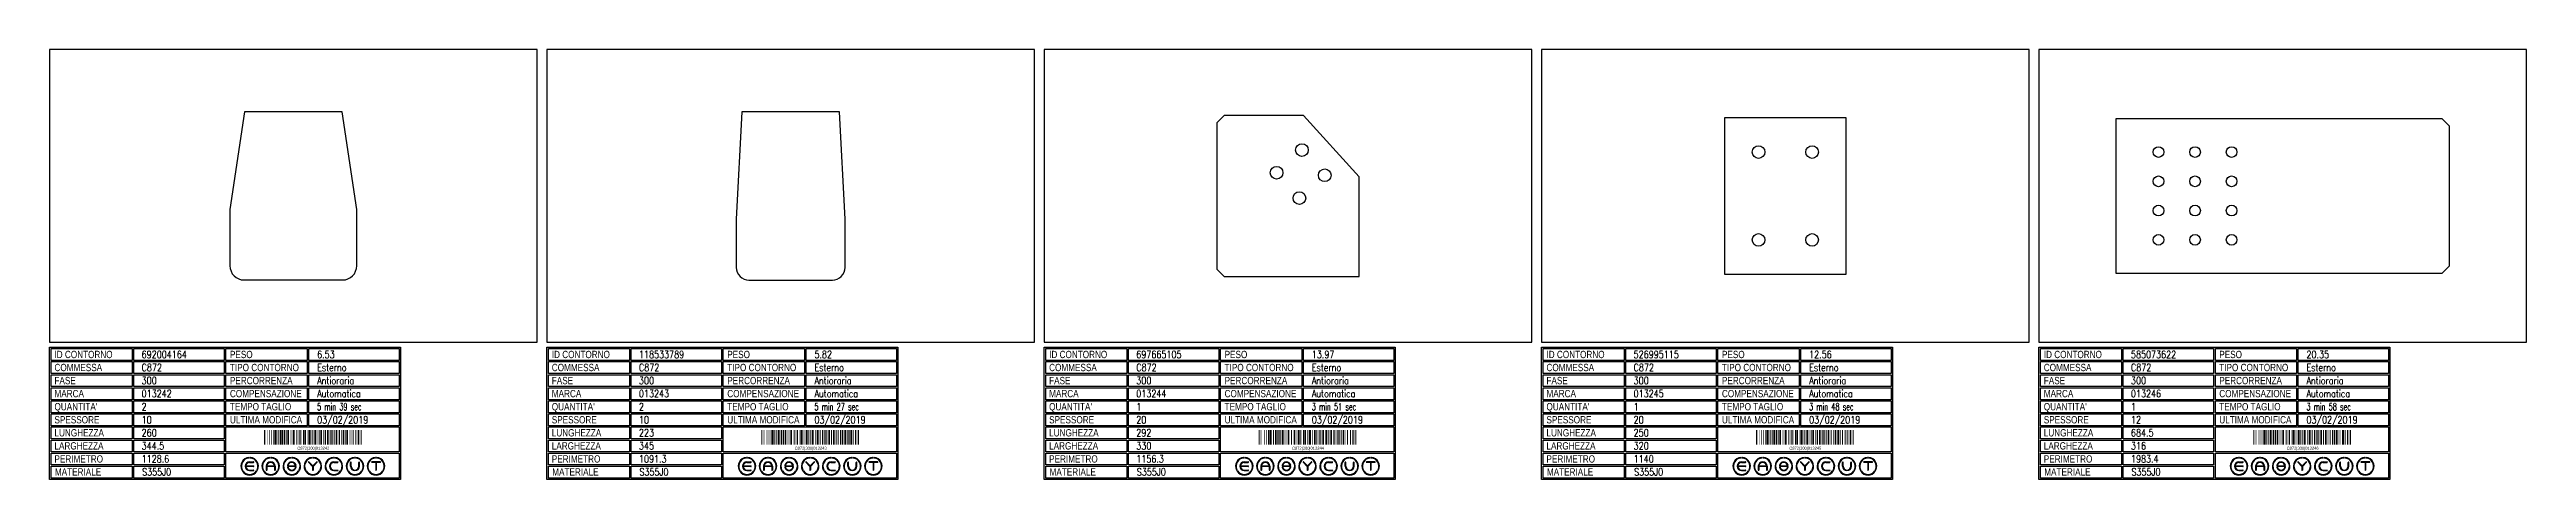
# Model space of a CAD drawing. Header units: millimetres. Extents: x 10000 to 53102, y 10000 to 35064.
# Drawn here: x 15100 to 20180, y 29578 to 30459 of the extents above; entities that cross this region are included whole.
import ezdxf
from ezdxf.enums import TextEntityAlignment as Align

# ---------------------------------------------------------------- set-up
doc = ezdxf.new("R2010")
doc.units = ezdxf.units.MM
doc.styles.add('EasyCutStyle', font='romans.shx', dxfattribs={"width": 0.8})
doc.styles.add('EasyCutStyle1', font='arial.ttf', dxfattribs={"width": 0.8})

# ---------------------------------------------------------------- blocks, each defined once
blk = doc.blocks.new('BlockShape01')
at = {"color": 253}
blk.add_lwpolyline([(0, 0), (720, 0), (720, -271), (0, -271)], close=True, dxfattribs=at)
at = {"color": 2}
for points in [[(3, -2.9), (169.3, -2.9), (169.3, -27.3), (3, -27.3)], [(3, -2.9), (169.3, -2.9), (169.3, -27.3), (3, -27.3)], [(3, -29.6), (169.3, -29.6), (169.3, -54), (3, -54)], [(361.9, -2.9), (528.3, -2.9), (528.3, -27.3), (361.9, -27.3)], [(361.9, -29.6), (528.3, -29.6), (528.3, -54), (361.9, -54)], [(3, -56.4), (169.3, -56.4), (169.3, -80.8), (3, -80.8)], [(3, -83.1), (169.3, -83.1), (169.3, -107.6), (3, -107.6)], [(361.9, -56.4), (528.3, -56.4), (528.3, -80.8), (361.9, -80.8)], [(361.9, -83.1), (528.3, -83.1), (528.3, -107.6), (361.9, -107.6)], [(3, -109.9), (169.3, -109.9), (169.3, -134.3), (3, -134.3)], [(3, -136.7), (169.3, -136.7), (169.3, -161.1), (3, -161.1)], [(361.9, -109.9), (528.3, -109.9), (528.3, -134.3), (361.9, -134.3)], [(361.9, -136.7), (528.3, -136.7), (528.3, -161.1), (361.9, -161.1)], [(3, -163.4), (169.3, -163.4), (169.3, -187.9), (3, -187.9)], [(3, -190.2), (169.3, -190.2), (169.3, -214.6), (3, -214.6)], [(3, -217), (169.3, -217), (169.3, -241.4), (3, -241.4)], [(3, -243.7), (169.3, -243.7), (169.3, -268.1), (3, -268.1)]]:
    blk.add_lwpolyline(points, close=True, dxfattribs=at)
at = {"color": 1}
for points in [[(172.7, -2.9), (358.1, -2.9), (358.1, -27.3), (172.7, -27.3)], [(172.7, -29.6), (358.1, -29.6), (358.1, -54), (172.7, -54)], [(531.6, -2.9), (717, -2.9), (717, -27.3), (531.6, -27.3)], [(531.6, -29.6), (717, -29.6), (717, -54), (531.6, -54)], [(172.7, -56.4), (358.1, -56.4), (358.1, -80.8), (172.7, -80.8)], [(172.7, -83.1), (358.1, -83.1), (358.1, -107.6), (172.7, -107.6)], [(531.6, -56.4), (717, -56.4), (717, -80.8), (531.6, -80.8)], [(531.6, -83.1), (717, -83.1), (717, -107.6), (531.6, -107.6)], [(172.7, -109.9), (358.1, -109.9), (358.1, -134.3), (172.7, -134.3)], [(172.7, -136.7), (358.1, -136.7), (358.1, -161.1), (172.7, -161.1)], [(531.6, -109.9), (717, -109.9), (717, -134.3), (531.6, -134.3)], [(531.6, -136.7), (717, -136.7), (717, -161.1), (531.6, -161.1)], [(172.7, -163.4), (358.1, -163.4), (358.1, -187.9), (172.7, -187.9)], [(172.7, -190.2), (358.1, -190.2), (358.1, -214.6), (172.7, -214.6)], [(361.9, -163.4), (717, -163.4), (717, -214.6), (361.9, -214.6)], [(172.7, -217), (358.1, -217), (358.1, -241.4), (172.7, -241.4)], [(172.7, -243.7), (358.1, -243.7), (358.1, -268.1), (172.7, -268.1)], [(361.9, -217), (717, -217), (717, -268.1), (361.9, -268.1)]]:
    blk.add_lwpolyline(points, close=True, dxfattribs=at)
at = {"color": 161, "style": 'EasyCutStyle1', "width": 0.8}
for s, p in [('COMMESSA', (10.1, -49.1)), ('ID CONTORNO', (10.1, -22.4)), ('TIPO CONTORNO', (370, -49.1)), ('PESO', (370, -22.4)), ('FASE', (10.1, -75.9)), ('MARCA', (10.1, -102.6)), ('COMPENSAZIONE', (370, -102.6)), ('PERCORRENZA', (370, -75.9)), ("QUANTITA'", (10.1, -129.4)), ('SPESSORE', (10.1, -156.2)), ('TEMPO TAGLIO', (370, -129.4)), ('ULTIMA MODIFICA', (370, -156.2)), ('LUNGHEZZA', (10.1, -182.9)), ('LARGHEZZA', (10.1, -209.7)), ('PERIMETRO', (10.1, -236.5)), ('MATERIALE', (11, -263.2))]:
    blk.add_text(s, height=15, dxfattribs=at).set_placement(p)
at = {"style": 'EasyCutStyle'}
for tag, p, width in [('ORDERSHAPE', (188.9, -49.1), 0.8), ('IDSHAPE', (188.9, -22.4), 0.8), ('TYPESHAPE', (548.8, -49.1), 0.8), ('WEIGTHSHAPE', (548.8, -22.4), 0.8), ('PHASESHAPE', (188.9, -75.9), 0.8), ('MKSHAPE', (188.9, -102.6), 0.8), ('JOUSHAPE', (548.8, -75.9), 0.8), ('COMPSHAPE', (548.8, -102.6), 0.8), ('TKSHAPE', (188.9, -156.2), 0.8), ('QTASHAPE', (188.9, -129.4), 0.8), ('TIMECUTSHAPE', (548.8, -129.4), 0.65), ('LASTMODIFYSHAPE', (548.8, -156.2), 0.8), ('LENGTHSHAPE', (188.9, -182.9), 0.8), ('HEIGHTSHAPE', (188.9, -209.7), 0.8), ('PERIMETERSHAPE', (188.9, -236.5), 0.8), ('MATSHAPE', (189.8, -263.2), 0.8)]:
    blk.add_attdef(tag, p, '', height=15, dxfattribs=dict(at, width=width))
blk = doc.blocks.new('Logo')
for color, points in [(140, [(-144.9, -7.2, -1), (-145.9, -7.6, -0.520567), (-131.2, 17.9, -1), (-131.1, 16.9, 0.520567)]), (256, [(-121.7, 0.5), (-137.5, 0.5, -0.394366), (-129.6, 7.9), (-121.7, 7.9, 1), (-121.7, 9), (-129.6, 9, 1), (-129.6, -9), (-121.7, -9, 1), (-121.7, -7.9), (-129.6, -7.9, -0.394366), (-137.5, -0.5), (-121.7, -0.5, 1)]), (140, [(-114.3, -7.2, 1), (-113.3, -7.6, 0.520567), (-128, 17.9, 0.916853), (-128.2, 16.9, 0.043377), (-128.1, 16.9, -0.520567)]), (140, [(-101.7, -7.2, -1), (-102.7, -7.6, -0.520567), (-88, 17.9, -1), (-87.9, 16.9, 0.520567)]), (140, [(-71.1, -7.2, 1), (-70.1, -7.6, 0.520567), (-84.8, 17.9, 1), (-84.9, 16.9, -0.520567)]), (140, [(-58.5, -7.2, -1), (-59.5, -7.6, -0.520567), (-44.8, 17.9, -1), (-44.7, 16.9, 0.520567)]), (256, [(-36.6, -0.5, -0.486114), (-35.5, -1.9, -0.776377), (-50.9, -2, 1), (-51.9, -2.3, 0.776377), (-34.5, -2.1, 0.486114), (-36.6, 0.5), (-49.8, 0.5, -0.486114), (-50.9, 1.9, -0.776377), (-35.5, 2, 1), (-34.5, 2.3, 0.776377), (-51.9, 2.1, 0.486114), (-49.8, -0.5)]), (140, [(-27.9, -7.2, 1), (-26.9, -7.6, 0.520567), (-41.6, 17.9, 1), (-41.7, 16.9, -0.520567)]), (140, [(-15.3, -7.2, -1), (-16.3, -7.6, -0.520567), (-1.6, 17.9, -1), (-1.5, 16.9, 0.520567)]), (256, [(0, 0.8), (-8.1, 8.8, 1), (-8.8, 8.1), (-0.5, -0.2), (-0.5, -7.9, 1), (0.5, -7.9), (0.5, -0.2), (8.8, 8.1, 1), (8.1, 8.8)]), (140, [(15.3, -7.2, 1), (16.3, -7.6, 0.520567), (1.6, 17.9, 1), (1.5, 16.9, -0.520567)]), (140, [(27.9, -7.2, -1), (26.9, -7.6, -0.520567), (41.6, 17.9, -1), (41.7, 16.9, 0.520567)]), (256, [(43.2, -9), (51.1, -9, 1), (51.1, -7.9), (43.2, -7.9, -1), (43.2, 7.9), (51.1, 7.9, 1), (51.1, 9), (43.2, 9, 1)]), (140, [(58.5, -7.2, 1), (59.5, -7.6, 0.520567), (44.8, 17.9, 1), (44.7, 16.9, -0.520567)]), (140, [(71.1, -7.2, -1), (70.1, -7.6, -0.520567), (84.8, 17.9, -1), (84.9, 16.9, 0.520567)]), (256, [(78.5, 0), (78.5, 7.9, 1), (77.4, 7.9), (77.4, 0, 1), (95.4, 0), (95.4, 7.9, 1), (94.3, 7.9), (94.3, 0, -1)]), (140, [(101.7, -7.2, 1), (102.7, -7.6, 0.520567), (88, 17.9, 1), (87.9, 16.9, -0.520567)]), (140, [(114.3, -7.2, -1), (113.3, -7.6, -0.520567), (128, 17.9, -1), (128.1, 16.9, 0.520567)]), (256, [(121.1, 9, 1), (121.1, 7.9), (129.1, 7.9), (129.1, -7.9, 1), (130.1, -7.9), (130.1, 7.9), (138.1, 7.9, 1), (138.1, 9)]), (140, [(144.9, -7.2, 1), (145.9, -7.6, 0.520567), (131.2, 17.9, 1), (131.1, 16.9, -0.520567)]), (140, [(-114.9, -10.3, 1), (-115.7, -9.7, -0.520567), (-143.5, -9.7, 1), (-144.3, -10.3, 0.520567)]), (140, [(-71.7, -10.3, 1), (-72.5, -9.7, -0.520567), (-100.3, -9.7, 1), (-101.1, -10.3, 0.520567)]), (140, [(-28.5, -10.3, 1), (-29.3, -9.7, -0.520567), (-57.1, -9.7, 1), (-57.9, -10.3, 0.520567)]), (140, [(14.7, -10.3, 1), (13.9, -9.7, -0.520567), (-13.9, -9.7, 1), (-14.7, -10.3, 0.520567)]), (140, [(57.9, -10.3, 1), (57.1, -9.7, -0.520567), (29.3, -9.7, 1), (28.5, -10.3, 0.520567)]), (140, [(101.1, -10.3, 1), (100.3, -9.7, -0.520567), (72.5, -9.7, 1), (71.7, -10.3, 0.520567)]), (140, [(144.3, -10.3, 1), (143.5, -9.7, -0.520567), (115.7, -9.7, 1), (114.9, -10.3, 0.520567)])]:
    blk.add_hatch(color=color).paths.add_polyline_path(points)
h = blk.add_hatch(color=256)
h.paths.add_polyline_path([(-78.5, -0.5), (-78.5, -7.9, 1), (-77.4, -7.9), (-77.4, 0, 1), (-95.4, 0), (-95.4, -7.9, 1), (-94.3, -7.9), (-94.3, -0.5)])
h.paths.add_polyline_path([(-94.3, 0.5, -0.933992), (-78.5, 0.5)], flags=16)
for p, q in [((-121.7, 0.5), (-137.5, 0.5)), ((-129.6, 9), (-121.7, 9)), ((-129.6, 7.9), (-121.7, 7.9)), ((-95.4, 0), (-95.4, -7.9)), ((-78.5, 0.5), (-94.3, 0.5)), ((-77.4, 0), (-77.4, -7.9)), ((-36.6, 0.5), (-49.8, 0.5)), ((-0.5, -0.2), (-8.8, 8.1)), ((0, 0.8), (-8.1, 8.8)), ((0, 0.8), (8.1, 8.8)), ((0.5, -0.2), (8.8, 8.1)), ((43.2, 9), (51.1, 9)), ((43.2, 7.9), (51.1, 7.9)), ((77.4, 0), (77.4, 7.9)), ((78.5, 0), (78.5, 7.9)), ((94.3, 0), (94.3, 7.9)), ((95.4, 0), (95.4, 7.9)), ((138.1, 9), (121.1, 9)), ((129.1, 7.9), (121.1, 7.9)), ((129.1, 7.9), (129.1, -7.9)), ((130.1, 7.9), (130.1, -7.9)), ((138.1, 7.9), (130.1, 7.9)), ((-121.7, -0.5), (-137.5, -0.5)), ((-129.6, -7.9), (-121.7, -7.9)), ((-129.6, -9), (-121.7, -9)), ((-94.3, -0.5), (-94.3, -7.9)), ((-78.5, -0.5), (-94.3, -0.5)), ((-78.5, -0.5), (-78.5, -7.9)), ((-36.6, -0.5), (-49.8, -0.5)), ((-0.5, -0.2), (-0.5, -7.9)), ((0.5, -0.2), (0.5, -7.9)), ((43.2, -7.9), (51.1, -7.9)), ((43.2, -9), (51.1, -9))]:
    blk.add_line(p, q)
at = {"color": 140}
for centre, radius, start, end in [((-129.6, 0), 18, 95, 205), ((-129.6, 0), 16.9, 95, 205), ((-131.1, 17.4), 0.54, 275, 95), ((-128.1, 17.4), 0.54, 85, 265), ((-129.6, 0), 16.9, 335, 85), ((-129.6, 0), 18, 335, 85), ((-86.4, 0), 18, 95, 205), ((-86.4, 0), 16.9, 95, 205), ((-87.9, 17.4), 0.54, 275, 95), ((-84.9, 17.4), 0.54, 85, 265), ((-86.4, 0), 16.9, 335, 85), ((-86.4, 0), 18, 335, 85), ((-43.2, 0), 18, 95, 205), ((-43.2, 0), 16.9, 95, 205), ((-44.7, 17.4), 0.54, 275, 95), ((-41.7, 17.4), 0.54, 85, 265), ((-43.2, 0), 16.9, 335, 85), ((-43.2, 0), 18, 335, 85), ((0, 0), 18, 95, 205), ((0, 0), 16.9, 95, 205), ((-1.5, 17.4), 0.54, 275, 95), ((1.5, 17.4), 0.54, 85, 265), ((0, 0), 16.9, 335, 85), ((0, 0), 18, 335, 85), ((43.2, 0), 18, 95, 205), ((43.2, 0), 16.9, 95, 205), ((41.7, 17.4), 0.54, 275, 95), ((44.7, 17.4), 0.54, 85, 265), ((43.2, 0), 16.9, 335, 85), ((43.2, 0), 18, 335, 85), ((86.4, 0), 18, 95, 205), ((86.4, 0), 16.9, 95, 205), ((84.9, 17.4), 0.54, 275, 95), ((87.9, 17.4), 0.54, 85, 265), ((86.4, 0), 16.9, 335, 85), ((86.4, 0), 18, 335, 85), ((129.6, 0), 18, 95, 205), ((129.6, 0), 16.9, 95, 205), ((128.1, 17.4), 0.54, 275, 95), ((131.1, 17.4), 0.54, 85, 265), ((129.6, 0), 16.9, 335, 85), ((129.6, 0), 18, 335, 85), ((-145.4, -7.4), 0.54, 205, 25), ((-143.9, -10), 0.54, 35, 215), ((-129.6, 0), 18, 215, 325), ((-129.6, 0), 16.9, 215, 325), ((-115.3, -10), 0.54, 325, 145), ((-113.8, -7.4), 0.54, 155, 335), ((-102.2, -7.4), 0.54, 205, 25), ((-100.7, -10), 0.54, 35, 215), ((-86.4, 0), 18, 215, 325), ((-86.4, 0), 16.9, 215, 325), ((-72.1, -10), 0.54, 325, 145), ((-70.6, -7.4), 0.54, 155, 335), ((-59, -7.4), 0.54, 205, 25), ((-57.5, -10), 0.54, 35, 215), ((-43.2, 0), 18, 215, 325), ((-43.2, 0), 16.9, 215, 325), ((-28.9, -10), 0.54, 325, 145), ((-27.4, -7.4), 0.54, 155, 335), ((-15.8, -7.4), 0.54, 205, 25), ((-14.3, -10), 0.54, 35, 215), ((0, 0), 18, 215, 325), ((0, 0), 16.9, 215, 325), ((14.3, -10), 0.54, 325, 145), ((15.8, -7.4), 0.54, 155, 335), ((27.4, -7.4), 0.54, 205, 25), ((28.9, -10), 0.54, 35, 215), ((43.2, 0), 18, 215, 325), ((43.2, 0), 16.9, 215, 325), ((57.5, -10), 0.54, 325, 145), ((59, -7.4), 0.54, 155, 335), ((70.6, -7.4), 0.54, 205, 25), ((72.1, -10), 0.54, 35, 215), ((86.4, 0), 18, 215, 325), ((86.4, 0), 16.9, 215, 325), ((100.7, -10), 0.54, 325, 145), ((102.2, -7.4), 0.54, 155, 335), ((113.8, -7.4), 0.54, 205, 25), ((115.3, -10), 0.54, 35, 215), ((129.6, 0), 18, 215, 325), ((129.6, 0), 16.9, 215, 325), ((143.9, -10), 0.54, 325, 145), ((145.4, -7.4), 0.54, 155, 335)]:
    blk.add_arc(centre, radius, start, end, dxfattribs=at)
for centre, radius, start, end in [((-129.6, 0), 9, 90, 270), ((-129.6, 0), 7.92, 90, 176.0904), ((-121.7, 8.5), 0.54, 270, 90), ((-121.7, 0), 0.54, 270, 90), ((-86.4, 0), 9, 0, 180), ((-86.4, 0), 7.92, 3.9096, 176.0904), ((-49.8, 1.6), 2.16, 166.2998, 270), ((-43.2, 0), 9, 15, 166.2998), ((-43.2, 0), 7.92, 15, 166.2998), ((-49.8, 1.6), 1.08, 166.2998, 270), ((-36.6, -1.6), 2.16, 346.2998, 90), ((-35, 2.2), 0.54, 195, 15), ((-8.5, 8.5), 0.54, 45, 225), ((8.5, 8.5), 0.54, 315, 135), ((43.2, 0), 9, 90, 270), ((43.2, 0), 7.92, 90, 270), ((51.1, 8.5), 0.54, 270, 90), ((77.9, 7.9), 0.54, 0, 180), ((86.4, 0), 9, 180, 0), ((86.4, 0), 7.92, 180, 0), ((94.9, 7.9), 0.54, 0, 180), ((121.1, 8.5), 0.54, 90, 270), ((138.1, 8.5), 0.54, 270, 90), ((-129.6, 0), 7.92, 183.9096, 270), ((-121.7, -8.5), 0.54, 270, 90), ((-94.9, -7.9), 0.54, 180, 0), ((-77.9, -7.9), 0.54, 180, 0), ((-51.4, -2.2), 0.54, 15, 195), ((-43.2, 0), 9, 195, 346.2998), ((-43.2, 0), 7.92, 195, 346.2998), ((-36.6, -1.6), 1.08, 346.2998, 90), ((0, -7.9), 0.54, 180, 0), ((51.1, -8.5), 0.54, 270, 90), ((129.6, -7.9), 0.54, 180, 0)]:
    blk.add_arc(centre, radius, start, end)
blk = doc.blocks.new('692004164_128', base_point=(170, -347.8))
at = {"linetype": 'Continuous'}
for points, const_width in [([(171, -347.8), (171, -317.8)], 2), ([(173.5, -347.8), (173.5, -317.8)], 1), ([(176.5, -347.8), (176.5, -317.8)], 1), ([(181.5, -347.8), (181.5, -317.8)], 1), ([(185.5, -347.8), (185.5, -317.8)], 1), ([(190, -347.8), (190, -317.8)], 2), ([(193.5, -347.8), (193.5, -317.8)], 3), ([(196.5, -347.8), (196.5, -317.8)], 1), ([(200, -347.8), (200, -317.8)], 2), ([(204.5, -347.8), (204.5, -317.8)], 3), ([(208, -347.8), (208, -317.8)], 2), ([(211.5, -347.8), (211.5, -317.8)], 3), ([(215, -347.8), (215, -317.8)], 2), ([(219.5, -347.8), (219.5, -317.8)], 3), ([(223.5, -347.8), (223.5, -317.8)], 1), ([(225.5, -347.8), (225.5, -317.8)], 1), ([(227.5, -347.8), (227.5, -317.8)], 1), ([(231, -347.8), (231, -317.8)], 4), ([(237, -347.8), (237, -317.8)], 2), ([(240.5, -347.8), (240.5, -317.8)], 1), ([(243.5, -347.8), (243.5, -317.8)], 3), ([(247.5, -347.8), (247.5, -317.8)], 1), ([(251.5, -347.8), (251.5, -317.8)], 3), ([(255, -347.8), (255, -317.8)], 2), ([(258.5, -347.8), (258.5, -317.8)], 1), ([(262.5, -347.8), (262.5, -317.8)], 3), ([(266, -347.8), (266, -317.8)], 2), ([(269.5, -347.8), (269.5, -317.8)], 1), ([(271.5, -347.8), (271.5, -317.8)], 1), ([(275, -347.8), (275, -317.8)], 4), ([(280.5, -347.8), (280.5, -317.8)], 1), ([(284.5, -347.8), (284.5, -317.8)], 3), ([(288, -347.8), (288, -317.8)], 2), ([(291.5, -347.8), (291.5, -317.8)], 1), ([(295.5, -347.8), (295.5, -317.8)], 3), ([(300, -347.8), (300, -317.8)], 2), ([(303, -347.8), (303, -317.8)], 2), ([(306.5, -347.8), (306.5, -317.8)], 1), ([(309.5, -347.8), (309.5, -317.8)], 3), ([(314, -347.8), (314, -317.8)], 2), ([(318.5, -347.8), (318.5, -317.8)], 3), ([(322.5, -347.8), (322.5, -317.8)], 1), ([(325, -347.8), (325, -317.8)], 2), ([(328.5, -347.8), (328.5, -317.8)], 1), ([(332.5, -347.8), (332.5, -317.8)], 3), ([(336, -347.8), (336, -317.8)], 2), ([(340.5, -347.8), (340.5, -317.8)], 3), ([(344.5, -347.8), (344.5, -317.8)], 1), ([(346.5, -347.8), (346.5, -317.8)], 1), ([(348.5, -347.8), (348.5, -317.8)], 1), ([(353, -347.8), (353, -317.8)], 2), ([(358, -347.8), (358, -317.8)], 2), ([(363.5, -347.8), (363.5, -317.8)], 3), ([(366.5, -347.8), (366.5, -317.8)], 1), ([(369, -347.8), (369, -317.8)], 2)]:
    blk.add_lwpolyline(points, dxfattribs=dict(at, const_width=const_width))
blk.add_text('C872|300|013242', height=6).set_placement((271, -358.3), align=Align.CENTER)
blk = doc.blocks.new('118533789_128', base_point=(151.5, -347.5))
at = {"linetype": 'Continuous'}
for points, const_width in [([(152.5, -347.5), (152.5, -317.5)], 2), ([(155, -347.5), (155, -317.5)], 1), ([(158, -347.5), (158, -317.5)], 1), ([(163, -347.5), (163, -317.5)], 1), ([(167, -347.5), (167, -317.5)], 1), ([(171.5, -347.5), (171.5, -317.5)], 2), ([(175, -347.5), (175, -317.5)], 3), ([(178, -347.5), (178, -317.5)], 1), ([(181.5, -347.5), (181.5, -317.5)], 2), ([(186, -347.5), (186, -317.5)], 3), ([(189.5, -347.5), (189.5, -317.5)], 2), ([(193, -347.5), (193, -317.5)], 3), ([(196.5, -347.5), (196.5, -317.5)], 2), ([(201, -347.5), (201, -317.5)], 3), ([(205, -347.5), (205, -317.5)], 1), ([(207, -347.5), (207, -317.5)], 1), ([(209, -347.5), (209, -317.5)], 1), ([(212.5, -347.5), (212.5, -317.5)], 4), ([(218.5, -347.5), (218.5, -317.5)], 2), ([(222, -347.5), (222, -317.5)], 1), ([(225, -347.5), (225, -317.5)], 3), ([(229, -347.5), (229, -317.5)], 1), ([(233, -347.5), (233, -317.5)], 3), ([(236.5, -347.5), (236.5, -317.5)], 2), ([(240, -347.5), (240, -317.5)], 1), ([(244, -347.5), (244, -317.5)], 3), ([(247.5, -347.5), (247.5, -317.5)], 2), ([(251, -347.5), (251, -317.5)], 1), ([(253, -347.5), (253, -317.5)], 1), ([(256.5, -347.5), (256.5, -317.5)], 4), ([(262, -347.5), (262, -317.5)], 1), ([(266, -347.5), (266, -317.5)], 3), ([(269.5, -347.5), (269.5, -317.5)], 2), ([(273, -347.5), (273, -317.5)], 1), ([(277, -347.5), (277, -317.5)], 3), ([(281.5, -347.5), (281.5, -317.5)], 2), ([(284.5, -347.5), (284.5, -317.5)], 2), ([(288, -347.5), (288, -317.5)], 1), ([(291, -347.5), (291, -317.5)], 3), ([(295.5, -347.5), (295.5, -317.5)], 2), ([(300, -347.5), (300, -317.5)], 3), ([(304, -347.5), (304, -317.5)], 1), ([(306.5, -347.5), (306.5, -317.5)], 2), ([(310, -347.5), (310, -317.5)], 1), ([(314, -347.5), (314, -317.5)], 3), ([(317.5, -347.5), (317.5, -317.5)], 2), ([(321, -347.5), (321, -317.5)], 1), ([(324, -347.5), (324, -317.5)], 3), ([(329, -347.5), (329, -317.5)], 3), ([(333, -347.5), (333, -317.5)], 3), ([(336.5, -347.5), (336.5, -317.5)], 2), ([(339.5, -347.5), (339.5, -317.5)], 2), ([(345, -347.5), (345, -317.5)], 3), ([(348, -347.5), (348, -317.5)], 1), ([(350.5, -347.5), (350.5, -317.5)], 2)]:
    blk.add_lwpolyline(points, dxfattribs=dict(at, const_width=const_width))
blk.add_text('C872|300|013243', height=6).set_placement((252.5, -358), align=Align.CENTER)
blk = doc.blocks.new('697665105_128', base_point=(186, -355))
at = {"linetype": 'Continuous'}
for points, const_width in [([(187, -355), (187, -325)], 2), ([(189.5, -355), (189.5, -325)], 1), ([(192.5, -355), (192.5, -325)], 1), ([(197.5, -355), (197.5, -325)], 1), ([(201.5, -355), (201.5, -325)], 1), ([(206, -355), (206, -325)], 2), ([(209.5, -355), (209.5, -325)], 3), ([(212.5, -355), (212.5, -325)], 1), ([(216, -355), (216, -325)], 2), ([(220.5, -355), (220.5, -325)], 3), ([(224, -355), (224, -325)], 2), ([(227.5, -355), (227.5, -325)], 3), ([(231, -355), (231, -325)], 2), ([(235.5, -355), (235.5, -325)], 3), ([(239.5, -355), (239.5, -325)], 1), ([(241.5, -355), (241.5, -325)], 1), ([(243.5, -355), (243.5, -325)], 1), ([(247, -355), (247, -325)], 4), ([(253, -355), (253, -325)], 2), ([(256.5, -355), (256.5, -325)], 1), ([(259.5, -355), (259.5, -325)], 3), ([(263.5, -355), (263.5, -325)], 1), ([(267.5, -355), (267.5, -325)], 3), ([(271, -355), (271, -325)], 2), ([(274.5, -355), (274.5, -325)], 1), ([(278.5, -355), (278.5, -325)], 3), ([(282, -355), (282, -325)], 2), ([(285.5, -355), (285.5, -325)], 1), ([(287.5, -355), (287.5, -325)], 1), ([(291, -355), (291, -325)], 4), ([(296.5, -355), (296.5, -325)], 1), ([(300.5, -355), (300.5, -325)], 3), ([(304, -355), (304, -325)], 2), ([(307.5, -355), (307.5, -325)], 1), ([(311.5, -355), (311.5, -325)], 3), ([(316, -355), (316, -325)], 2), ([(319, -355), (319, -325)], 2), ([(322.5, -355), (322.5, -325)], 1), ([(325.5, -355), (325.5, -325)], 3), ([(330, -355), (330, -325)], 2), ([(334.5, -355), (334.5, -325)], 3), ([(338.5, -355), (338.5, -325)], 1), ([(341, -355), (341, -325)], 2), ([(344.5, -355), (344.5, -325)], 1), ([(348.5, -355), (348.5, -325)], 3), ([(352, -355), (352, -325)], 2), ([(355.5, -355), (355.5, -325)], 1), ([(359.5, -355), (359.5, -325)], 3), ([(362.5, -355), (362.5, -325)], 1), ([(364.5, -355), (364.5, -325)], 1), ([(368, -355), (368, -325)], 2), ([(374, -355), (374, -325)], 2), ([(379.5, -355), (379.5, -325)], 3), ([(382.5, -355), (382.5, -325)], 1), ([(385, -355), (385, -325)], 2)]:
    blk.add_lwpolyline(points, dxfattribs=dict(at, const_width=const_width))
blk.add_text('C872|300|013244', height=6).set_placement((287, -365.5), align=Align.CENTER)
blk = doc.blocks.new('526995115_128', base_point=(165, -360))
at = {"linetype": 'Continuous'}
for points, const_width in [([(166, -360), (166, -330)], 2), ([(168.5, -360), (168.5, -330)], 1), ([(171.5, -360), (171.5, -330)], 1), ([(176.5, -360), (176.5, -330)], 1), ([(180.5, -360), (180.5, -330)], 1), ([(185, -360), (185, -330)], 2), ([(188.5, -360), (188.5, -330)], 3), ([(191.5, -360), (191.5, -330)], 1), ([(195, -360), (195, -330)], 2), ([(199.5, -360), (199.5, -330)], 3), ([(203, -360), (203, -330)], 2), ([(206.5, -360), (206.5, -330)], 3), ([(210, -360), (210, -330)], 2), ([(214.5, -360), (214.5, -330)], 3), ([(218.5, -360), (218.5, -330)], 1), ([(220.5, -360), (220.5, -330)], 1), ([(222.5, -360), (222.5, -330)], 1), ([(226, -360), (226, -330)], 4), ([(232, -360), (232, -330)], 2), ([(235.5, -360), (235.5, -330)], 1), ([(238.5, -360), (238.5, -330)], 3), ([(242.5, -360), (242.5, -330)], 1), ([(246.5, -360), (246.5, -330)], 3), ([(250, -360), (250, -330)], 2), ([(253.5, -360), (253.5, -330)], 1), ([(257.5, -360), (257.5, -330)], 3), ([(261, -360), (261, -330)], 2), ([(264.5, -360), (264.5, -330)], 1), ([(266.5, -360), (266.5, -330)], 1), ([(270, -360), (270, -330)], 4), ([(275.5, -360), (275.5, -330)], 1), ([(279.5, -360), (279.5, -330)], 3), ([(283, -360), (283, -330)], 2), ([(286.5, -360), (286.5, -330)], 1), ([(290.5, -360), (290.5, -330)], 3), ([(295, -360), (295, -330)], 2), ([(298, -360), (298, -330)], 2), ([(301.5, -360), (301.5, -330)], 1), ([(304.5, -360), (304.5, -330)], 3), ([(309, -360), (309, -330)], 2), ([(313.5, -360), (313.5, -330)], 3), ([(317.5, -360), (317.5, -330)], 1), ([(320, -360), (320, -330)], 2), ([(323.5, -360), (323.5, -330)], 1), ([(327.5, -360), (327.5, -330)], 3), ([(331, -360), (331, -330)], 2), ([(334.5, -360), (334.5, -330)], 3), ([(338.5, -360), (338.5, -330)], 1), ([(342, -360), (342, -330)], 2), ([(347.5, -360), (347.5, -330)], 1), ([(349.5, -360), (349.5, -330)], 1), ([(353, -360), (353, -330)], 2), ([(358.5, -360), (358.5, -330)], 3), ([(361.5, -360), (361.5, -330)], 1), ([(364, -360), (364, -330)], 2)]:
    blk.add_lwpolyline(points, dxfattribs=dict(at, const_width=const_width))
blk.add_text('C872|300|013245', height=6).set_placement((266, -370.5), align=Align.CENTER)
blk = doc.blocks.new('585073622_128', base_point=(382.25, -362))
at = {"linetype": 'Continuous'}
for points, const_width in [([(383.25, -362), (383.25, -332)], 2), ([(385.75, -362), (385.75, -332)], 1), ([(388.75, -362), (388.75, -332)], 1), ([(393.75, -362), (393.75, -332)], 1), ([(397.75, -362), (397.75, -332)], 1), ([(402.25, -362), (402.25, -332)], 2), ([(405.75, -362), (405.75, -332)], 3), ([(408.75, -362), (408.75, -332)], 1), ([(412.25, -362), (412.25, -332)], 2), ([(416.75, -362), (416.75, -332)], 3), ([(420.25, -362), (420.25, -332)], 2), ([(423.75, -362), (423.75, -332)], 3), ([(427.25, -362), (427.25, -332)], 2), ([(431.75, -362), (431.75, -332)], 3), ([(435.75, -362), (435.75, -332)], 1), ([(437.75, -362), (437.75, -332)], 1), ([(439.75, -362), (439.75, -332)], 1), ([(443.25, -362), (443.25, -332)], 4), ([(449.25, -362), (449.25, -332)], 2), ([(452.75, -362), (452.75, -332)], 1), ([(455.75, -362), (455.75, -332)], 3), ([(459.75, -362), (459.75, -332)], 1), ([(463.75, -362), (463.75, -332)], 3), ([(467.25, -362), (467.25, -332)], 2), ([(470.75, -362), (470.75, -332)], 1), ([(474.75, -362), (474.75, -332)], 3), ([(478.25, -362), (478.25, -332)], 2), ([(481.75, -362), (481.75, -332)], 1), ([(483.75, -362), (483.75, -332)], 1), ([(487.25, -362), (487.25, -332)], 4), ([(492.75, -362), (492.75, -332)], 1), ([(496.75, -362), (496.75, -332)], 3), ([(500.25, -362), (500.25, -332)], 2), ([(503.75, -362), (503.75, -332)], 1), ([(507.75, -362), (507.75, -332)], 3), ([(512.25, -362), (512.25, -332)], 2), ([(515.25, -362), (515.25, -332)], 2), ([(518.75, -362), (518.75, -332)], 1), ([(521.75, -362), (521.75, -332)], 3), ([(526.25, -362), (526.25, -332)], 2), ([(530.75, -362), (530.75, -332)], 3), ([(534.75, -362), (534.75, -332)], 1), ([(537.25, -362), (537.25, -332)], 2), ([(540.75, -362), (540.75, -332)], 1), ([(544.75, -362), (544.75, -332)], 3), ([(548.25, -362), (548.25, -332)], 2), ([(552.75, -362), (552.75, -332)], 3), ([(555.75, -362), (555.75, -332)], 1), ([(558.75, -362), (558.75, -332)], 1), ([(560.75, -362), (560.75, -332)], 1), ([(566.25, -362), (566.25, -332)], 4), ([(570.25, -362), (570.25, -332)], 2), ([(575.75, -362), (575.75, -332)], 3), ([(578.75, -362), (578.75, -332)], 1), ([(581.25, -362), (581.25, -332)], 2)]:
    blk.add_lwpolyline(points, dxfattribs=dict(at, const_width=const_width))
blk.add_text('C872|300|013246', height=6).set_placement((483.25, -372.5), align=Align.CENTER)

msp = doc.modelspace()

# ---------------------------------------------------------------- linework, layer by layer
for p, q in [((16100, 30459), (15100, 30459)), ((15100, 30459), (15100, 29859)), ((16100, 29859), (16100, 30459)), ((17120, 30459), (16120, 30459)), ((16120, 30459), (16120, 29859)), ((17120, 29859), (17120, 30459)), ((18140, 30459), (17140, 30459)), ((17140, 30459), (17140, 29859)), ((18140, 29859), (18140, 30459)), ((19160, 30459), (18160, 30459)), ((18160, 30459), (18160, 29859)), ((19160, 29859), (19160, 30459)), ((20180, 30459), (19180, 30459)), ((19180, 30459), (19180, 29859)), ((20180, 29859), (20180, 30459)), ((15100, 29859), (16100, 29859)), ((16120, 29859), (17120, 29859)), ((17140, 29859), (18140, 29859)), ((18160, 29859), (19160, 29859)), ((19180, 29859), (20180, 29859))]:
    msp.add_line(p, q)
at = {"color": 2}
for points in [[(15701, 29986.8, 0.414214), (15730, 30015.8), (15730, 30131.3), (15700, 30331.3), (15500, 30331.3), (15470, 30131.3), (15470, 30015.8, 0.414214), (15499, 29986.8)], [(16705.5, 29986.5, 0.414214), (16731.5, 30012.5), (16731.5, 30111.5), (16720, 30331.5), (16520, 30331.5), (16508.5, 30111.5), (16508.5, 30012.5, 0.414214), (16534.5, 29986.5)]]:
    msp.add_lwpolyline(points, format="xyb", close=True, dxfattribs=at)
for points in [[(17509, 29994), (17786, 29994), (17786, 30198), (17672, 30324), (17509, 30324), (17494, 30309), (17494, 30009)], [(18535, 29999), (18785, 29999), (18785, 30319), (18535, 30319)], [(19337.8, 30001), (20007.3, 30001), (20022.3, 30016), (20022.3, 30302), (20007.3, 30317), (19337.8, 30317)]]:
    msp.add_lwpolyline(points, close=True, dxfattribs=at)
at = {"color": 4}
for centre, radius in [((17668.5, 30253), 13), ((18605, 30249), 13), ((18715, 30249), 13), ((19425.3, 30249), 11), ((19500.3, 30249), 11), ((19575.3, 30249), 11), ((17616.5, 30206.5), 13), ((17715.5, 30201.5), 13), ((19425.3, 30189), 11), ((19500.3, 30189), 11), ((19575.3, 30189), 11), ((17663.5, 30154.5), 13), ((19425.3, 30129), 11), ((19500.3, 30129), 11), ((19575.3, 30129), 11), ((18605, 30069), 13), ((18715, 30069), 13), ((19425.3, 30069), 11), ((19500.3, 30069), 11), ((19575.3, 30069), 11)]:
    msp.add_circle(centre, radius, dxfattribs=at)

# ---------------------------------------------------------------- block references
for p, values in [((15100, 29849), {'IDSHAPE': '692004164', 'ORDERSHAPE': 'C872', 'PHASESHAPE': '300', 'MKSHAPE': '013242', 'TKSHAPE': '10', 'LENGTHSHAPE': '260', 'HEIGHTSHAPE': '344.5', 'MATSHAPE': 'S355J0', 'LASTMODIFYSHAPE': '03/02/2019', 'PERIMETERSHAPE': '1128.6', 'WEIGTHSHAPE': '6.53', 'TYPESHAPE': 'Esterno', 'JOUSHAPE': 'Antioraria', 'COMPSHAPE': 'Automatica', 'TIMECUTSHAPE': '5 min 39 sec', 'QTASHAPE': '2'}), ((16120, 29849), {'IDSHAPE': '118533789', 'ORDERSHAPE': 'C872', 'PHASESHAPE': '300', 'MKSHAPE': '013243', 'TKSHAPE': '10', 'LENGTHSHAPE': '223', 'HEIGHTSHAPE': '345', 'MATSHAPE': 'S355J0', 'LASTMODIFYSHAPE': '03/02/2019', 'PERIMETERSHAPE': '1091.3', 'WEIGTHSHAPE': '5.82', 'TYPESHAPE': 'Esterno', 'JOUSHAPE': 'Antioraria', 'COMPSHAPE': 'Automatica', 'TIMECUTSHAPE': '5 min 27 sec', 'QTASHAPE': '2'}), ((17140, 29849), {'IDSHAPE': '697665105', 'ORDERSHAPE': 'C872', 'PHASESHAPE': '300', 'MKSHAPE': '013244', 'TKSHAPE': '20', 'LENGTHSHAPE': '292', 'HEIGHTSHAPE': '330', 'MATSHAPE': 'S355J0', 'LASTMODIFYSHAPE': '03/02/2019', 'PERIMETERSHAPE': '1156.3', 'WEIGTHSHAPE': '13.97', 'TYPESHAPE': 'Esterno', 'JOUSHAPE': 'Antioraria', 'COMPSHAPE': 'Automatica', 'TIMECUTSHAPE': '3 min 51 sec', 'QTASHAPE': '1'}), ((18160, 29849), {'IDSHAPE': '526995115', 'ORDERSHAPE': 'C872', 'PHASESHAPE': '300', 'MKSHAPE': '013245', 'TKSHAPE': '20', 'LENGTHSHAPE': '250', 'HEIGHTSHAPE': '320', 'MATSHAPE': 'S355J0', 'LASTMODIFYSHAPE': '03/02/2019', 'PERIMETERSHAPE': '1140', 'WEIGTHSHAPE': '12.56', 'TYPESHAPE': 'Esterno', 'JOUSHAPE': 'Antioraria', 'COMPSHAPE': 'Automatica', 'TIMECUTSHAPE': '3 min 48 sec', 'QTASHAPE': '1'}), ((19180, 29849), {'IDSHAPE': '585073622', 'ORDERSHAPE': 'C872', 'PHASESHAPE': '300', 'MKSHAPE': '013246', 'TKSHAPE': '12', 'LENGTHSHAPE': '684.5', 'HEIGHTSHAPE': '316', 'MATSHAPE': 'S355J0', 'LASTMODIFYSHAPE': '03/02/2019', 'PERIMETERSHAPE': '1983.4', 'WEIGTHSHAPE': '20.35', 'TYPESHAPE': 'Esterno', 'JOUSHAPE': 'Antioraria', 'COMPSHAPE': 'Automatica', 'TIMECUTSHAPE': '3 min 58 sec', 'QTASHAPE': '1'})]:
    msp.add_blockref('BlockShape01', p).add_auto_attribs(values)
for name, p in [('692004164_128', (15540, 29649.5)), ('118533789_128', (16560, 29649.5)), ('697665105_128', (17580, 29649.5)), ('526995115_128', (18600, 29649.5)), ('585073622_128', (19620, 29649.5)), ('Logo', (15640, 29605)), ('Logo', (16660, 29605)), ('Logo', (17680, 29605)), ('Logo', (18700, 29605)), ('Logo', (19720, 29605))]:
    msp.add_blockref(name, p)

doc.saveas('drawing.dxf')
